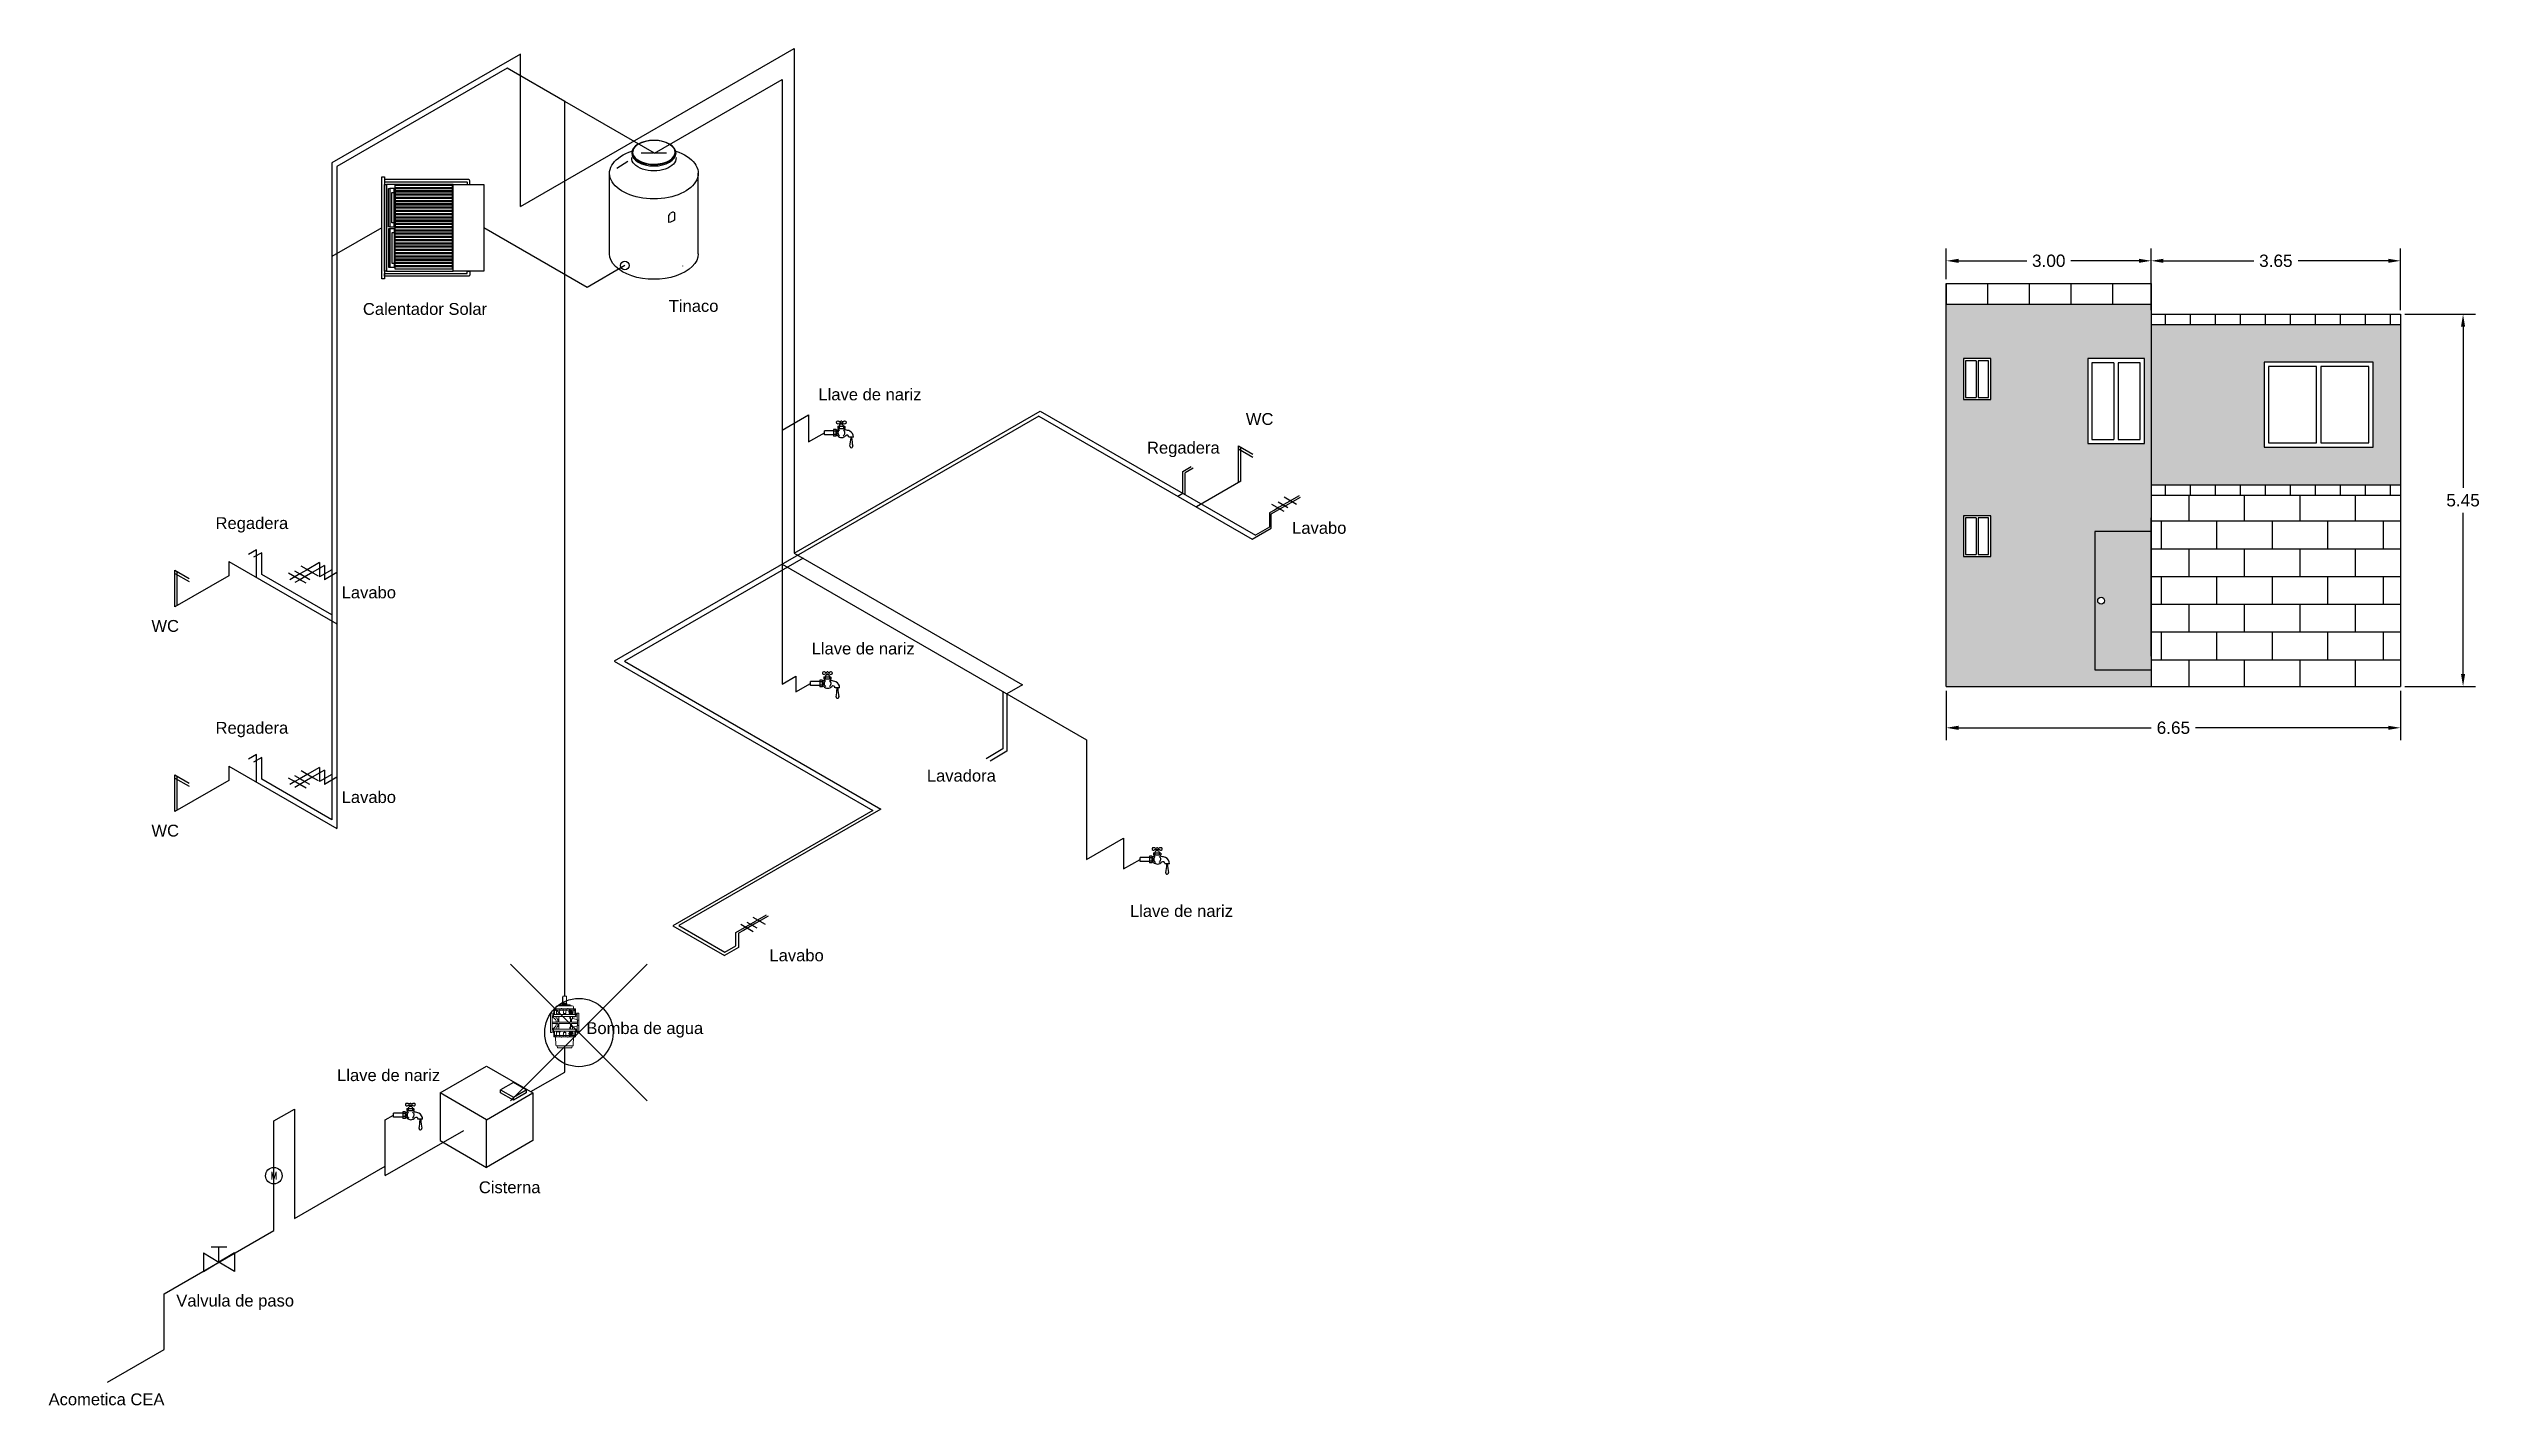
# Model space of a CAD drawing. Header units: metres. Extents: x 25 to 708562, y 11 to 4563236.
# Drawn here: x 88.51 to 124.1, y 11.02 to 30.9 of the extents above; entities that cross this region are included whole.
import ezdxf

# ---------------------------------------------------------------- set-up
doc = ezdxf.new("R2010")
doc.units = ezdxf.units.M
doc.header["$PDMODE"] = 35
doc.linetypes.add('CENTRO2', pattern=[28.575, 19.05, -3.175, 3.175, -3.175])
for name, color, linetype, lineweight in [('Agua Caliente', 10, 'Continuous', 25), ('Hidraulico', 170, 'Continuous', 25), ('MUEBL', 172, 'Continuous', 0)]:
    doc.layers.add(name, color=color, linetype=linetype, lineweight=lineweight)
doc.layers.add('Muros de Carga', color=221, linetype='Continuous')
doc.layers.add('Puntos', color=2, linetype='Continuous')
doc.styles.add('IH', font='ROMANS', dxfattribs={"width": 0.8})
doc.styles.get("Standard").update_dxf_attribs({"font": 'arial.ttf'})
doc.dimstyles.new('Muros', dxfattribs={"dimtxt": 0.18, "dimasz": 0.18, "dimexe": 0.18, "dimexo": 0.0625, "dimgap": 0.09, "dimtad": 0, "dimtih": 1, "dimtoh": 1, "dimzin": 0, "dimdsep": 46, "dimtxsty": 'Standard', "dimcen": 0.09, "dimadec": 0, "dimazin": 0, "dimtfac": 1, "dimtofl": 0, "dimtmove": 0, "dimatfit": 3, "dimfxl": 1, "dimtolj": 1, "dimtzin": 0, "dimarcsym": 0})

msp = doc.modelspace()

# ---------------------------------------------------------------- texts
at = {"layer": 'Hidraulico', "style": 'IH', "width": 0.8}
msp.add_text('M', height=0.113, dxfattribs=at).set_placement((91.762, 14.33))
at = {"layer": 'Hidraulico', "char_height": 0.1734, "attachment_point": 1}
for s, insert in [('{\\C0;Calentador Solar}', (93.111, 27.17)), ('\\pxqc;{\\C0;Tinaco}', (96.652, 27.214)), ('\\pxqc;{\\C0;Llave de nariz}', (99.234, 25.918)), ('\\pxqc;{\\C0;WC}', (104.939, 25.558)), ('\\pxqc;{\\C0;Regadera}', (103.822, 25.138)), ('\\pxqc;{\\C0;Regadera}', (90.185, 24.033)), ('\\pxqc;{\\C0;Lavabo}', (105.812, 23.963)), ('\\pxqc;{\\C0;Lavabo}', (91.897, 23.018)), ('\\pxqc;{\\C0;WC}', (88.916, 22.527)), ('\\pxqc;{\\C0;Llave de nariz}', (99.135, 22.196)), ('\\pxqc;{\\C0;Regadera}', (90.185, 21.035)), ('\\pxqc;{\\C0;Lavadora}', (100.572, 20.334)), ('\\pxqc;{\\C0;Lavabo}', (91.897, 20.02)), ('\\pxqc;{\\C0;WC}', (88.916, 19.529)), ('\\pxqc;{\\C0;Llave de nariz}', (103.795, 18.352)), ('\\pxqc;{\\C0;Lavabo}', (98.16, 17.702)), ('\\pxqc;{\\C0;Bomba de agua}', (95.937, 16.636)), ('\\pxqc;{\\C0;Llave de nariz}', (92.187, 15.947)), ('\\pxqc;{\\C0;Cisterna}', (93.959, 14.305)), ('{\\C0;Valvula de paso}', (90.379, 12.645)), ('{\\C0;Acometica CEA}', (88.509, 11.199))]:
    msp.add_mtext_dynamic_manual_height_columns(s, width=2.60144, gutter_width=2.167, heights=[0], dxfattribs=dict(at, insert=insert))

# ---------------------------------------------------------------- blocks, each defined once
blk = doc.blocks.new('CALENTADOR SOLAR')
for points in [[(257.42, 466.17), (259.068, 466.17), (259.068, 465.588), (257.42, 465.588)], [(257.274, 464.279), (259.214, 464.279), (259.214, 464.23), (257.274, 464.23)], [(259.068, 464.279), (257.42, 464.279), (257.42, 464.321), (259.068, 464.321)], [(257.495, 464.484), (258.225, 464.484), (258.225, 464.463), (257.495, 464.463)], [(258.225, 464.358), (257.495, 464.358), (257.495, 464.379), (258.225, 464.379)], [(258.993, 464.484), (258.263, 464.484), (258.263, 464.463), (258.993, 464.463)], [(258.263, 464.358), (258.993, 464.358), (258.993, 464.379), (258.263, 464.379)]]:
    blk.add_lwpolyline(points, close=True)
for points in [[(257.42, 465.903), (257.347, 465.903, 0.414214), (257.323, 465.879), (257.323, 464.279), (257.371, 464.279), (257.371, 465.842, -0.414214), (257.383, 465.855), (257.383, 465.855), (257.42, 465.855), (257.42, 465.903)], [(259.068, 465.903), (259.141, 465.903, -0.414214), (259.165, 465.879), (259.165, 464.279), (259.117, 464.279), (259.117, 465.842, 0.414214), (259.105, 465.855), (259.105, 465.855), (259.068, 465.855), (259.068, 465.903)]]:
    blk.add_lwpolyline(points, format="xyb")
for points in [[(257.42, 465.588), (257.42, 464.321), (259.068, 464.321), (259.068, 465.588)], [(257.433, 465.569), (257.481, 465.569), (257.481, 464.484), (257.433, 464.484), (257.433, 465.569)], [(257.495, 465.569), (257.543, 465.569), (257.543, 464.484), (257.495, 464.484), (257.495, 465.569)], [(257.495, 465.569), (257.543, 465.569), (257.543, 464.484), (257.495, 464.484), (257.495, 465.569)], [(257.557, 465.569), (257.605, 465.569), (257.605, 464.484), (257.557, 464.484), (257.557, 465.569)], [(257.557, 465.569), (257.605, 465.569), (257.605, 464.484), (257.557, 464.484), (257.557, 465.569)], [(257.619, 465.569), (257.667, 465.569), (257.667, 464.484), (257.619, 464.484), (257.619, 465.569)], [(257.619, 465.569), (257.667, 465.569), (257.667, 464.484), (257.619, 464.484), (257.619, 465.569)], [(257.681, 465.569), (257.729, 465.569), (257.729, 464.484), (257.681, 464.484), (257.681, 465.569)], [(257.681, 465.569), (257.729, 465.569), (257.729, 464.484), (257.681, 464.484), (257.681, 465.569)], [(257.743, 465.569), (257.791, 465.569), (257.791, 464.484), (257.743, 464.484), (257.743, 465.569)], [(257.743, 465.569), (257.791, 465.569), (257.791, 464.484), (257.743, 464.484), (257.743, 465.569)], [(257.805, 465.569), (257.853, 465.569), (257.853, 464.484), (257.805, 464.484), (257.805, 465.569)], [(257.805, 465.569), (257.853, 465.569), (257.853, 464.484), (257.805, 464.484), (257.805, 465.569)], [(257.867, 465.569), (257.915, 465.569), (257.915, 464.484), (257.867, 464.484), (257.867, 465.569)], [(257.867, 465.569), (257.915, 465.569), (257.915, 464.484), (257.867, 464.484), (257.867, 465.569)], [(257.929, 465.569), (257.977, 465.569), (257.977, 464.484), (257.929, 464.484), (257.929, 465.569)], [(257.929, 465.569), (257.977, 465.569), (257.977, 464.484), (257.929, 464.484), (257.929, 465.569)], [(257.991, 465.569), (258.039, 465.569), (258.039, 464.484), (257.991, 464.484), (257.991, 465.569)], [(257.991, 465.569), (258.039, 465.569), (258.039, 464.484), (257.991, 464.484), (257.991, 465.569)], [(258.053, 465.569), (258.101, 465.569), (258.101, 464.484), (258.053, 464.484), (258.053, 465.569)], [(258.053, 465.569), (258.101, 465.569), (258.101, 464.484), (258.053, 464.484), (258.053, 465.569)], [(258.115, 465.569), (258.163, 465.569), (258.163, 464.484), (258.115, 464.484), (258.115, 465.569)], [(258.115, 465.569), (258.163, 465.569), (258.163, 464.484), (258.115, 464.484), (258.115, 465.569)], [(258.177, 465.569), (258.225, 465.569), (258.225, 464.484), (258.177, 464.484), (258.177, 465.569)], [(258.177, 465.569), (258.225, 465.569), (258.225, 464.484), (258.177, 464.484), (258.177, 465.569)], [(258.238, 465.569), (258.287, 465.569), (258.287, 464.484), (258.238, 464.484), (258.238, 465.569)], [(258.238, 465.569), (258.287, 465.569), (258.287, 464.484), (258.238, 464.484), (258.238, 465.569)], [(258.3, 465.569), (258.349, 465.569), (258.349, 464.484), (258.3, 464.484), (258.3, 465.569)], [(258.3, 465.569), (258.349, 465.569), (258.349, 464.484), (258.3, 464.484), (258.3, 465.569)], [(258.362, 465.569), (258.411, 465.569), (258.411, 464.484), (258.362, 464.484), (258.362, 465.569)], [(258.362, 465.569), (258.411, 465.569), (258.411, 464.484), (258.362, 464.484), (258.362, 465.569)], [(258.424, 465.569), (258.473, 465.569), (258.473, 464.484), (258.424, 464.484), (258.424, 465.569)], [(258.424, 465.569), (258.473, 465.569), (258.473, 464.484), (258.424, 464.484), (258.424, 465.569)], [(258.486, 465.569), (258.535, 465.569), (258.535, 464.484), (258.486, 464.484), (258.486, 465.569)], [(258.486, 465.569), (258.535, 465.569), (258.535, 464.484), (258.486, 464.484), (258.486, 465.569)], [(258.548, 465.569), (258.597, 465.569), (258.597, 464.484), (258.548, 464.484), (258.548, 465.569)], [(258.548, 465.569), (258.597, 465.569), (258.597, 464.484), (258.548, 464.484), (258.548, 465.569)], [(258.61, 465.569), (258.659, 465.569), (258.659, 464.484), (258.61, 464.484), (258.61, 465.569)], [(258.61, 465.569), (258.659, 465.569), (258.659, 464.484), (258.61, 464.484), (258.61, 465.569)], [(258.672, 465.569), (258.721, 465.569), (258.721, 464.484), (258.672, 464.484), (258.672, 465.569)], [(258.672, 465.569), (258.721, 465.569), (258.721, 464.484), (258.672, 464.484), (258.672, 465.569)], [(258.734, 465.569), (258.783, 465.569), (258.783, 464.484), (258.734, 464.484), (258.734, 465.569)], [(258.734, 465.569), (258.783, 465.569), (258.783, 464.484), (258.734, 464.484), (258.734, 465.569)], [(258.796, 465.569), (258.845, 465.569), (258.845, 464.484), (258.796, 464.484), (258.796, 465.569)], [(258.796, 465.569), (258.845, 465.569), (258.845, 464.484), (258.796, 464.484), (258.796, 465.569)], [(258.858, 465.569), (258.907, 465.569), (258.907, 464.484), (258.858, 464.484), (258.858, 465.569)], [(258.858, 465.569), (258.907, 465.569), (258.907, 464.484), (258.858, 464.484), (258.858, 465.569)], [(258.92, 465.569), (258.969, 465.569), (258.969, 464.484), (258.92, 464.484), (258.92, 465.569)], [(258.92, 465.569), (258.969, 465.569), (258.969, 464.484), (258.92, 464.484), (258.92, 465.569)], [(258.982, 465.569), (259.031, 465.569), (259.031, 464.484), (258.982, 464.484), (258.982, 465.569)], [(257.495, 464.463), (257.495, 464.379), (258.225, 464.379), (258.225, 464.463)], [(258.15, 464.463), (258.15, 464.417), (257.57, 464.417), (257.57, 464.463), (257.57, 464.463)], [(258.263, 464.463), (258.263, 464.379), (258.993, 464.379), (258.993, 464.463)], [(258.338, 464.463), (258.338, 464.417), (258.918, 464.417), (258.918, 464.463), (258.918, 464.463)]]:
    blk.add_lwpolyline(points)
blk = doc.blocks.new('*U10', base_point=(217, 247))
h = blk.add_hatch(color=256)
h.paths.add_polyline_path([(416, 326), (404, 326, 0.414214), (416, 313)])
h.paths.add_polyline_path([(428, 326), (416, 326), (416, 313, 0.414214)])
h.paths.add_polyline_path([(218, 326), (206, 326), (206, 313, 0.414214)])
h.paths.add_polyline_path([(206, 326), (193, 326, 0.414214), (206, 313)])
for points in [[(485, 439), (484, 439), (484, 331), (485, 331)], [(569, 403), (568, 403), (568, 367), (569, 367)]]:
    blk.add_hatch(color=256).paths.add_polyline_path(points)
at = {"layer": 'Puntos'}
h = blk.add_hatch(color=256, dxfattribs=at)
edge = h.paths.add_edge_path(flags=0)
edge.add_arc((217, 247), 2, 0, 360)
for p, q in [((97, 469), (171, 472)), ((171, 473), (174, 473)), ((171, 470), (174, 470)), ((174, 431), (174, 485)), ((174, 479), (222, 482)), ((179, 490), (244, 494)), ((187, 490), (187, 280)), ((192, 481), (192, 480)), ((194, 484), (222, 485)), ((217, 523), (405, 523)), ((217, 510), (217, 523)), ((222, 505), (400, 505)), ((224, 490), (224, 485)), ((229, 493), (229, 277)), ((253, 499), (244, 494)), ((249, 489), (249, 465)), ((249, 489), (249, 489)), ((249, 477), (250, 476)), ((254, 476), (256, 477)), ((256, 505), (256, 503)), ((306, 500), (306, 455)), ((316, 500), (316, 455)), ((367, 476), (365, 477)), ((366, 505), (366, 503)), ((368, 499), (378, 494)), ((372, 489), (372, 465)), ((372, 489), (372, 489)), ((372, 476), (372, 477)), ((443, 490), (378, 494)), ((392, 493), (392, 277)), ((397, 490), (397, 485)), ((427, 484), (400, 485)), ((448, 479), (400, 482)), ((405, 510), (405, 523)), ((430, 481), (430, 480)), ((435, 490), (435, 280)), ((448, 431), (448, 485)), ((450, 470), (448, 470)), ((69, 455), (87, 459)), ((69, 455), (69, 315)), ((69, 315), (87, 311)), ((87, 459), (87, 311)), ((97, 301), (171, 298)), ((171, 416), (174, 416)), ((171, 413), (174, 413)), ((171, 357), (174, 357)), ((171, 354), (174, 354)), ((171, 299), (174, 299)), ((171, 296), (174, 296)), ((219, 464), (174, 467)), ((219, 434), (174, 431)), ((174, 431), (174, 398)), ((174, 398), (219, 395)), ((174, 372), (174, 398)), ((219, 375), (174, 372)), ((174, 372), (174, 338)), ((174, 285), (174, 338)), ((193, 337), (174, 338)), ((219, 305), (174, 302)), ((174, 290), (222, 288)), ((206, 326), (179, 326)), ((179, 280), (238, 277)), ((192, 289), (192, 289)), ((193, 338), (219, 338)), ((193, 338), (193, 326)), ((194, 286), (222, 285)), ((206, 326), (206, 351)), ((206, 326), (206, 298)), ((206, 326), (233, 326)), ((206, 326), (206, 326)), ((206, 313), (224, 313)), ((217, 260), (217, 247)), ((217, 247), (405, 247)), ((219, 395), (219, 375)), ((253, 287), (222, 265)), ((280, 265), (222, 265)), ((224, 459), (224, 424)), ((224, 330), (224, 345)), ((224, 330), (224, 310)), ((224, 280), (224, 285)), ((249, 465), (249, 310)), ((249, 310), (249, 285)), ((249, 310), (270, 310)), ((249, 298), (253, 298)), ((254, 310), (251, 265)), ((270, 460), (254, 460)), ((301, 440), (254, 440)), ((301, 330), (254, 330)), ((270, 330), (254, 330)), ((256, 335), (268, 335)), ((256, 335), (256, 330)), ((259, 335), (259, 330)), ((265, 335), (265, 330)), ((268, 335), (268, 330)), ((270, 310), (280, 265)), ((275, 455), (275, 445)), ((301, 450), (275, 450)), ((275, 325), (275, 315)), ((301, 320), (275, 320)), ((285, 260), (337, 260)), ((285, 260), (285, 247)), ((306, 435), (306, 335)), ((306, 315), (306, 265)), ((316, 435), (316, 335)), ((316, 315), (316, 265)), ((347, 450), (321, 450)), ((367, 440), (321, 440)), ((367, 330), (321, 330)), ((347, 320), (321, 320)), ((337, 260), (337, 247)), ((352, 310), (342, 265)), ((342, 265), (400, 265)), ((347, 455), (347, 445)), ((347, 325), (347, 315)), ((352, 460), (367, 460)), ((352, 330), (367, 330)), ((352, 310), (372, 310)), ((353, 335), (365, 335)), ((353, 335), (353, 330)), ((356, 335), (356, 330)), ((362, 335), (362, 330)), ((365, 335), (365, 330)), ((367, 310), (371, 265)), ((368, 298), (372, 298)), ((400, 265), (369, 287)), ((372, 465), (372, 310)), ((372, 310), (372, 285)), ((443, 280), (384, 277)), ((416, 326), (390, 326)), ((397, 459), (397, 424)), ((397, 330), (397, 345)), ((397, 330), (397, 310)), ((416, 313), (397, 313)), ((397, 280), (397, 285)), ((448, 290), (400, 288)), ((427, 286), (400, 285)), ((402, 464), (448, 467)), ((402, 434), (448, 431)), ((448, 398), (402, 395)), ((402, 395), (402, 375)), ((402, 375), (448, 372)), ((428, 338), (402, 338)), ((402, 305), (448, 302)), ((405, 260), (405, 247)), ((416, 326), (416, 351)), ((416, 326), (443, 326)), ((416, 326), (416, 298)), ((428, 337), (448, 338)), ((428, 338), (428, 326)), ((430, 289), (430, 289)), ((450, 467), (448, 467)), ((448, 431), (448, 398)), ((450, 416), (448, 416)), ((450, 413), (448, 413)), ((448, 372), (448, 398)), ((448, 372), (448, 338)), ((450, 357), (448, 357)), ((450, 354), (448, 354)), ((448, 285), (448, 338)), ((450, 302), (448, 302)), ((450, 299), (448, 299)), ((450, 469), (465, 469)), ((450, 301), (465, 301)), ((475, 311), (475, 459)), ((485, 439), (480, 439)), ((485, 331), (480, 331)), ((484, 331), (484, 439)), ((485, 331), (485, 439)), ((499, 406), (485, 406)), ((499, 364), (485, 364)), ((495, 406), (495, 364)), ((500, 405), (561, 405)), ((500, 365), (500, 405)), ((500, 405), (500, 405)), ((500, 403), (569, 403)), ((500, 367), (569, 367)), ((500, 365), (500, 364)), ((561, 405), (561, 403)), ((568, 403), (568, 367)), ((569, 403), (569, 367))]:
    blk.add_line(p, q)
for points in [[(174, 469), (171, 469), (171, 475), (174, 475)], [(448, 466), (450, 466), (450, 472), (448, 472)], [(174, 412), (171, 412), (171, 418), (174, 418)], [(174, 352), (171, 352), (171, 358), (174, 358)], [(174, 295), (171, 295), (171, 301), (174, 301)], [(448, 412), (450, 412), (450, 418), (448, 418)], [(448, 352), (450, 352), (450, 358), (448, 358)], [(448, 298), (450, 298), (450, 304), (448, 304)]]:
    blk.add_lwpolyline(points, close=True)
for centre, radius in [((206, 326), 12.2), ((224, 385), 4.03), ((397, 385), 4.03), ((416, 326), 12.2)]:
    blk.add_circle(centre, radius)
for centre, radius, start, end in [((179, 485), 5, 93.2892, 180), ((194, 481), 2.5, 93.2892, 180), ((222, 510), 5, 180, 270), ((222, 488), 2.5, 273.2892, 0), ((222, 485), 2.5, 273.2892, 0), ((227, 490), 2.5, 93.2892, 180), ((244, 489), 5, 0, 93.2892), ((252, 478), 3, 215.888, 314.9699), ((251, 503), 5, 298.7435, 0), ((309, 529), 63.8, 212.7355, 266.7842), ((301, 500), 5, 360, 90), ((321, 500), 5, 90, 180), ((309, 529), 63.8, 275.7817, 328.4966), ((371, 503), 5, 180, 241.2565), ((369, 478), 3, 225.0301, 324.112), ((377, 489), 5, 86.7108, 180), ((395, 490), 2.5, 360, 86.7108), ((400, 488), 2.5, 180, 266.7108), ((400, 485), 2.5, 180, 266.7108), ((400, 510), 5, 270, 0), ((427, 481), 2.5, 0, 86.7108), ((443, 485), 5, 0, 86.7108), ((97, 459), 10, 90, 180), ((97, 311), 10, 180, 270), ((179, 285), 5, 180, 266.7108), ((194, 289), 2.5, 180, 266.7108), ((222, 260), 5, 90, 180), ((219, 459), 5, 0, 90), ((219, 439), 5, 270, 0), ((219, 333), 5, 0, 90), ((219, 310), 5, 270, 360), ((222, 285), 2.5, 360, 86.7108), ((222, 282), 2.5, 0, 86.7108), ((227, 280), 2.5, 180, 266.7108), ((254, 465), 5, 180, 270), ((254, 435), 5, 90, 180), ((254, 335), 5, 180, 270), ((270, 455), 5, 0, 90), ((270, 445), 5, 270, 0), ((270, 325), 5, 0, 90), ((270, 315), 5, 270, 0), ((280, 260), 5, 0, 90), ((301, 455), 5, 270, 360), ((301, 435), 5, 0, 90), ((301, 335), 5, 270, 0), ((301, 315), 5, 0, 90), ((301, 265), 5, 270, 0), ((321, 455), 5, 180, 270), ((321, 435), 5, 90, 180), ((321, 335), 5, 180, 270), ((321, 315), 5, 90, 180), ((321, 265), 5, 180, 270), ((342, 260), 5, 90, 180), ((352, 455), 5, 90, 180), ((352, 445), 5, 180, 270), ((352, 325), 5, 90, 180), ((352, 315), 5, 180, 270), ((367, 465), 5, 270, 0), ((367, 435), 5, 0, 90), ((367, 335), 5, 270, 0), ((395, 280), 2.5, 273.2892, 0), ((402, 459), 5, 90, 180), ((402, 439), 5, 180, 270), ((402, 333), 5, 90, 180), ((402, 310), 5, 180, 270), ((400, 285), 2.5, 93.2892, 180), ((400, 282), 2.5, 93.2892, 180), ((400, 260), 5, 0, 90), ((427, 289), 2.5, 273.2892, 0), ((443, 285), 5, 273.2892, 0), ((465, 459), 10, 0, 90), ((465, 311), 10, 270, 0), ((480, 444), 5, 180, 270), ((480, 326), 5, 90, 180), ((499, 405), 0.5, 0, 90), ((499, 364), 0.5, 270, 0)]:
    blk.add_arc(centre, radius, start, end)
blk.add_point((217, 247), dxfattribs=at)
blk = doc.blocks.new('Bomba Hidraulica')
at = {"layer": 'MUEBL', "color": 5, "xscale": 0.001562500000005684, "yscale": 0.001562500000005684, "zscale": 0.001562500000005684}
blk.add_blockref('*U10', (45.752, 58.15), dxfattribs=at)
blk = doc.blocks.new('*D44')
at = {"color": 0, "lineweight": -2, "transparency": 16777216}
for p, q in [((123.006, 27.005), (124.039, 27.005)), ((123.859, 26.825), (123.859, 24.461)), ((123.859, 21.735), (123.859, 24.098)), ((123.006, 21.555), (124.039, 21.555))]:
    blk.add_line(p, q, dxfattribs=at)
at = {"color": 0, "transparency": 16777216}
for points in [[(123.829, 26.825), (123.889, 26.825), (123.859, 27.005)], [(123.829, 21.735), (123.889, 21.735), (123.859, 21.555)]]:
    blk.add_solid(points, dxfattribs=at)
at = {"layer": 'Defpoints', "color": 0, "transparency": 16777216}
for p in [(122.943, 27.005), (122.943, 21.555), (123.859, 21.555)]:
    blk.add_point(p, dxfattribs=at)
at = {"color": 0, "transparency": 16777216, "insert": (123.859, 24.28), "char_height": 0.18, "attachment_point": 5}
blk.add_mtext('\\A1;5.45', dxfattribs=at)
blk = doc.blocks.new('*D45')
at = {"color": 0, "lineweight": -2, "transparency": 16777216}
for p, q in [((116.293, 21.492), (116.293, 20.768)), ((122.943, 21.492), (122.943, 20.768)), ((116.473, 20.948), (119.293, 20.948)), ((122.763, 20.948), (119.943, 20.948))]:
    blk.add_line(p, q, dxfattribs=at)
at = {"color": 0, "transparency": 16777216}
for points in [[(116.473, 20.978), (116.473, 20.918), (116.293, 20.948)], [(122.763, 20.978), (122.763, 20.918), (122.943, 20.948)]]:
    blk.add_solid(points, dxfattribs=at)
at = {"layer": 'Defpoints', "color": 0, "transparency": 16777216}
for p in [(116.293, 21.555), (122.943, 21.555), (122.943, 20.948)]:
    blk.add_point(p, dxfattribs=at)
at = {"color": 0, "transparency": 16777216, "insert": (119.618, 20.948), "char_height": 0.18, "attachment_point": 5}
blk.add_mtext('\\A1;6.65', dxfattribs=at)
blk = doc.blocks.new('*D46')
at = {"color": 0, "lineweight": -2, "transparency": 16777216}
for p, q in [((116.293, 27.517), (116.293, 27.968)), ((116.473, 27.788), (117.47, 27.788)), ((119.113, 27.788), (118.117, 27.788)), ((119.293, 27.517), (119.293, 27.968))]:
    blk.add_line(p, q, dxfattribs=at)
at = {"color": 0, "transparency": 16777216}
for points in [[(116.473, 27.818), (116.473, 27.758), (116.293, 27.788)], [(119.113, 27.818), (119.113, 27.758), (119.293, 27.788)]]:
    blk.add_solid(points, dxfattribs=at)
at = {"layer": 'Defpoints', "color": 0, "transparency": 16777216}
for p in [(119.293, 27.788), (116.293, 27.455), (119.293, 27.455)]:
    blk.add_point(p, dxfattribs=at)
at = {"color": 0, "transparency": 16777216, "insert": (117.793, 27.788), "char_height": 0.18, "attachment_point": 5}
blk.add_mtext('\\A1;3.00', dxfattribs=at)
blk = doc.blocks.new('*D47')
at = {"color": 0, "lineweight": -2, "transparency": 16777216}
for p, q in [((119.293, 27.067), (119.293, 27.968)), ((119.473, 27.788), (120.794, 27.788)), ((122.763, 27.788), (121.443, 27.788)), ((122.943, 27.067), (122.943, 27.968))]:
    blk.add_line(p, q, dxfattribs=at)
at = {"color": 0, "transparency": 16777216}
for points in [[(119.473, 27.818), (119.473, 27.758), (119.293, 27.788)], [(122.763, 27.818), (122.763, 27.758), (122.943, 27.788)]]:
    blk.add_solid(points, dxfattribs=at)
at = {"layer": 'Defpoints', "color": 0, "transparency": 16777216}
for p in [(122.943, 27.788), (119.293, 27.005), (122.943, 27.005)]:
    blk.add_point(p, dxfattribs=at)
at = {"color": 0, "transparency": 16777216, "insert": (121.118, 27.788), "char_height": 0.18, "attachment_point": 5}
blk.add_mtext('\\A1;3.65', dxfattribs=at)

# ---------------------------------------------------------------- dimensions: what is measured, and where the dimension line sits
at = {"color": 85, "true_color": 0x58ba48}
for base, p1, p2, picture, middle in [((119.293, 27.788), (116.293, 27.455), (119.293, 27.455), '*D46', (117.793, 27.788)), ((122.943, 27.788), (119.293, 27.005), (122.943, 27.005), '*D47', (121.118, 27.788))]:
    dim = msp.add_linear_dim(base=base, p1=p1, p2=p2, dimstyle='Muros', dxfattribs=at)
    dim.commit()
    dim.dimension.update_dxf_attribs({"geometry": picture, "text_midpoint": middle})
dim = msp.add_aligned_dim(p1=(122.943, 27.005), p2=(122.943, 21.555), distance=0.916, dimstyle='Muros', dxfattribs=at)
dim.commit()
dim.dimension.update_dxf_attribs({"geometry": '*D44', "text_midpoint": (123.859, 24.28)})
dim = msp.add_linear_dim(base=(122.943, 20.948), p1=(116.293, 21.555), p2=(122.943, 21.555), dimstyle='Muros', dxfattribs=at)
dim.commit()
dim.dimension.update_dxf_attribs({"geometry": '*D45', "text_midpoint": (119.618, 20.948), "dimtype": 160})

# ---------------------------------------------------------------- hatches: boundary and pattern name
at = {"true_color": 0x000000}
h = msp.add_hatch(dxfattribs=at)
h.set_pattern_fill('AR-B816', color=18, scale=0.0015)
h.set_pattern_definition([(0, (116.29337, 27.15492), (0, 0.3048), []), (90, (116.29337, 27.15492), (-0.3048, 0.3048), [0.3048, -0.3048])])
h.paths.add_polyline_path([(119.293, 27.455), (116.293, 27.455), (116.293, 27.155), (119.293, 27.155)])
h = msp.add_hatch(dxfattribs=at)
h.set_pattern_fill('AR-B816', color=18, scale=0.0009)
h.set_pattern_definition([(0, (41.41251, 2.5), (0, 0.18288), []), (90, (41.41251, 2.5), (-0.18288, 0.18288), [0.18288, -0.18288])])
h.paths.add_polyline_path([(122.943, 27.005), (119.293, 27.005), (119.293, 26.855), (122.943, 26.855)])
h = msp.add_hatch(dxfattribs=at)
h.set_pattern_fill('AR-B816', color=18, scale=0.0009)
h.set_pattern_definition([(0, (41.41251, 1e-06), (0, 0.18288), []), (90, (41.41251, 1e-06), (-0.18288, 0.18288), [0.18288, -0.18288])])
h.paths.add_polyline_path([(122.943, 24.505), (119.293, 24.505), (119.293, 24.355), (122.943, 24.355)])
at = {"true_color": 0xcd6928}
h = msp.add_hatch(dxfattribs=at)
h.set_pattern_fill('AR-B816', color=32, scale=0.002)
h.set_pattern_definition([(0, (41.4125, 1e-06), (0, 0.4064), []), (90, (41.4125, 1e-06), (-0.4064, 0.4064), [0.4064, -0.4064])])
h.paths.add_polyline_path([(119.293, 24.355), (119.293, 21.555), (122.943, 21.555), (122.943, 24.355)])
at = {"layer": 'Muros de Carga', "true_color": 0x000000}
h = msp.add_hatch(dxfattribs=at)
h.set_pattern_fill('AR-CONC', color=18, scale=0.001)
h.paths.add_polyline_path([(119.293, 27.155), (116.293, 27.155), (116.293, 21.555), (119.293, 21.555), (119.293, 21.795), (118.468, 21.795), (118.468, 23.825), (119.293, 23.825), (119.293, 24.025)])
h.paths.add_polyline_path([(118.363, 25.11), (118.363, 26.355), (119.193, 26.355), (119.193, 25.11)], flags=16)
h.paths.add_polyline_path([(118.426, 25.172), (118.426, 26.293), (118.747, 26.293), (118.747, 25.172)], flags=0)
h.paths.add_polyline_path([(116.943, 25.755), (116.543, 25.755), (116.543, 26.355), (116.943, 26.355)], flags=16)
h.paths.add_polyline_path([(116.943, 24.055), (116.943, 23.455), (116.543, 23.455), (116.543, 24.055)], flags=16)
h.paths.add_polyline_path([(116.913, 25.785), (116.758, 25.785), (116.758, 26.325), (116.913, 26.325)], flags=0)
h.paths.add_polyline_path([(116.913, 24.025), (116.913, 23.485), (116.758, 23.485), (116.758, 24.025)], flags=0)
h.paths.add_polyline_path([(116.728, 25.785), (116.573, 25.785), (116.573, 26.325), (116.728, 26.325)], flags=0)
h.paths.add_polyline_path([(116.728, 24.025), (116.728, 23.485), (116.573, 23.485), (116.573, 24.025)], flags=0)
h.paths.add_polyline_path([(118.809, 25.172), (118.809, 26.293), (119.131, 26.293), (119.131, 25.172)], flags=0)
h.paths.add_polyline_path([(122.943, 26.855), (119.293, 26.855), (119.293, 24.505), (122.943, 24.505)])
h.paths.add_polyline_path([(120.946, 26.302), (121.776, 26.302), (122.543, 26.302), (122.543, 25.057), (121.776, 25.057), (120.946, 25.057)], flags=16)
h.paths.add_polyline_path([(121.008, 26.24), (121.713, 26.24), (121.713, 25.12), (121.008, 25.12)], flags=0)
h.paths.add_polyline_path([(121.776, 26.24), (122.481, 26.24), (122.481, 25.12), (121.776, 25.12)], flags=0)
at = {"layer": 'Muros de Carga', "true_color": 0x4f342b}
h = msp.add_hatch(color=29, dxfattribs=at)
h.dxf.hatch_style = 1
h.paths.add_polyline_path([(119.293, 23.825), (118.468, 23.825), (118.468, 21.795), (119.293, 21.795)])
h.paths.add_polyline_path([(118.61, 22.81, -1), (118.51, 22.81, -1)], flags=16)

# ---------------------------------------------------------------- linework, layer by layer
for p, q in [((116.293, 27.455), (119.293, 27.455)), ((116.293, 27.155), (116.293, 27.455)), ((116.293, 27.155), (119.293, 27.155)), ((116.293, 21.555), (116.293, 27.155)), ((119.293, 27.005), (122.943, 27.005)), ((119.293, 26.855), (122.943, 26.855)), ((122.943, 27.005), (122.943, 21.555)), ((116.943, 26.355), (116.543, 26.355)), ((116.543, 26.355), (116.543, 25.755)), ((116.943, 25.755), (116.943, 26.355)), ((119.193, 26.355), (118.363, 26.355)), ((118.363, 26.355), (118.363, 25.11)), ((119.193, 25.11), (119.193, 26.355)), ((116.728, 26.325), (116.573, 26.325)), ((116.573, 26.325), (116.573, 25.785)), ((116.728, 26.325), (116.728, 25.785)), ((116.913, 26.325), (116.758, 26.325)), ((116.758, 26.325), (116.758, 25.785)), ((116.913, 25.785), (116.913, 26.325)), ((118.747, 26.293), (118.426, 26.293)), ((118.426, 26.293), (118.426, 25.172)), ((118.747, 26.293), (118.747, 25.172)), ((119.131, 26.293), (118.809, 26.293)), ((118.809, 26.293), (118.809, 25.172)), ((119.131, 25.172), (119.131, 26.293)), ((121.776, 26.302), (120.946, 26.302)), ((120.946, 26.302), (120.946, 25.057)), ((121.713, 26.24), (121.008, 26.24)), ((121.008, 26.24), (121.008, 25.12)), ((121.713, 25.12), (121.713, 26.24)), ((122.543, 26.302), (121.776, 26.302)), ((122.481, 26.24), (121.776, 26.24)), ((121.776, 26.24), (121.776, 25.12)), ((122.481, 25.12), (122.481, 26.24)), ((122.543, 25.057), (122.543, 26.302)), ((116.543, 25.755), (116.943, 25.755)), ((116.573, 25.785), (116.728, 25.785)), ((116.758, 25.785), (116.913, 25.785)), ((118.363, 25.11), (119.193, 25.11)), ((118.426, 25.172), (118.747, 25.172)), ((118.809, 25.172), (119.131, 25.172)), ((120.946, 25.057), (121.776, 25.057)), ((121.008, 25.12), (121.713, 25.12)), ((121.776, 25.12), (122.481, 25.12)), ((121.776, 25.057), (122.543, 25.057)), ((119.293, 24.505), (122.943, 24.505)), ((119.293, 24.355), (122.943, 24.355)), ((116.543, 24.055), (116.543, 23.455)), ((116.943, 24.055), (116.543, 24.055)), ((116.728, 24.025), (116.573, 24.025)), ((116.573, 24.025), (116.573, 23.485)), ((116.728, 24.025), (116.728, 23.485)), ((116.913, 24.025), (116.758, 24.025)), ((116.758, 24.025), (116.758, 23.485)), ((116.913, 23.485), (116.913, 24.025)), ((116.943, 23.455), (116.943, 24.055)), ((119.293, 21.995), (119.293, 24.025)), ((118.468, 23.825), (118.468, 21.795)), ((119.293, 23.825), (118.468, 23.825)), ((116.543, 23.455), (116.943, 23.455)), ((116.573, 23.485), (116.728, 23.485)), ((116.758, 23.485), (116.913, 23.485)), ((118.468, 21.795), (119.293, 21.795)), ((116.293, 21.555), (122.943, 21.555))]:
    msp.add_line(p, q)
at = {"color": 18, "true_color": 0x000000}
msp.add_line((119.293, 27.455), (119.293, 21.555), dxfattribs=at)
msp.add_circle((118.56, 22.81), 0.05)
at = {"layer": 'Agua Caliente'}
for p, q in [((95.418, 30.815), (92.658, 29.222)), ((95.418, 28.583), (99.426, 30.896)), ((95.418, 28.583), (95.418, 30.815)), ((99.426, 30.896), (99.426, 23.507)), ((92.658, 29.222), (92.658, 27.85)), ((93.389, 28.272), (92.658, 27.85)), ((92.658, 27.85), (92.658, 23.263)), ((99.426, 23.507), (103.029, 25.588)), ((103.029, 25.588), (106.179, 23.769)), ((105.268, 24.749), (105.15, 24.681)), ((105.15, 24.363), (105.15, 24.681)), ((106.383, 23.886), (106.179, 23.769)), ((106.383, 24.095), (106.383, 23.886)), ((91.629, 23.513), (91.511, 23.445)), ((91.629, 23.195), (91.629, 23.513)), ((99.426, 23.507), (102.769, 21.577)), ((92.658, 22.601), (91.629, 23.195)), ((92.658, 23.263), (92.477, 23.159)), ((92.658, 23.263), (92.658, 22.601)), ((99.556, 23.432), (96.943, 21.923)), ((92.658, 22.601), (92.658, 19.602)), ((96.943, 21.923), (100.692, 19.758)), ((102.769, 21.577), (102.541, 21.445)), ((102.541, 21.445), (102.541, 20.604)), ((91.629, 20.514), (91.511, 20.446)), ((91.629, 20.197), (91.629, 20.514)), ((92.658, 20.309), (92.658, 20.309)), ((102.541, 20.604), (102.294, 20.461)), ((92.658, 19.602), (91.629, 20.197)), ((92.658, 20.264), (92.477, 20.16)), ((100.692, 19.758), (97.736, 18.051)), ((98.571, 17.952), (99.018, 18.21)), ((97.736, 18.051), (98.41, 17.662)), ((98.571, 17.755), (98.571, 17.952)), ((98.41, 17.662), (98.571, 17.755))]:
    msp.add_line(p, q, dxfattribs=at)
at = {"layer": 'Agua Caliente', "ltscale": 0.3}
for p, q in [((106.6, 24.116), (106.419, 24.221)), ((106.655, 24.169), (106.51, 24.252)), ((106.636, 24.242), (106.528, 24.179)), ((106.781, 24.221), (106.6, 24.326)), ((106.818, 24.347), (106.636, 24.242)), ((106.455, 24.137), (106.383, 24.095)), ((106.528, 24.179), (106.455, 24.137)), ((92.205, 23.106), (92.024, 23.211)), ((92.115, 23.159), (92.042, 23.117)), ((92.26, 23.159), (92.115, 23.242)), ((92.187, 23.201), (92.115, 23.159)), ((92.296, 23.263), (92.187, 23.201)), ((92.387, 23.211), (92.205, 23.316)), ((92.477, 23.368), (92.296, 23.263)), ((92.477, 23.368), (92.477, 23.159)), ((92.387, 20.212), (92.205, 20.317)), ((92.477, 20.369), (92.296, 20.265)), ((92.477, 20.369), (92.477, 20.16)), ((92.205, 20.108), (92.024, 20.212)), ((92.115, 20.16), (92.042, 20.118)), ((92.26, 20.16), (92.115, 20.244)), ((92.187, 20.202), (92.115, 20.16)), ((92.296, 20.265), (92.187, 20.202))]:
    msp.add_line(p, q, dxfattribs=at)
at = {"layer": 'Hidraulico'}
for p, q in [((95.222, 30.609), (92.73, 29.171)), ((96.065, 30.123), (95.222, 30.609)), ((97.378, 29.365), (99.25, 30.445)), ((99.25, 30.445), (99.25, 25.31)), ((96.065, 17.017), (96.065, 30.123)), ((97.378, 29.365), (96.065, 30.123)), ((92.73, 29.171), (92.73, 19.474)), ((96.392, 27.399), (94.88, 28.272)), ((96.945, 27.719), (96.392, 27.399)), ((103.008, 25.515), (96.789, 21.924)), ((99.25, 25.31), (99.636, 25.533)), ((99.25, 25.31), (99.25, 23.345)), ((99.636, 25.533), (99.636, 25.135)), ((99.867, 25.238), (99.867, 25.297)), ((100.003, 25.297), (99.867, 25.297)), ((100.036, 25.317), (100.003, 25.317)), ((100.003, 25.317), (100.003, 25.219)), ((100.036, 25.293), (100.003, 25.293)), ((100.036, 25.317), (100.036, 25.219)), ((100.048, 25.306), (100.036, 25.317)), ((100.048, 25.306), (100.048, 25.228)), ((100.06, 25.306), (100.048, 25.306)), ((100.074, 25.321), (100.06, 25.306)), ((100.167, 25.361), (100.062, 25.361)), ((100.062, 25.361), (100.062, 25.334)), ((100.062, 25.334), (100.167, 25.334)), ((100.082, 25.361), (100.082, 25.334)), ((100.135, 25.394), (100.096, 25.394)), ((100.127, 25.408), (100.104, 25.408)), ((100.104, 25.408), (100.104, 25.394)), ((100.121, 25.439), (100.109, 25.439)), ((100.127, 25.408), (100.127, 25.394)), ((100.147, 25.361), (100.147, 25.334)), ((100.167, 25.361), (100.167, 25.334)), ((103.008, 25.515), (106.132, 23.711)), ((99.636, 25.135), (99.867, 25.268)), ((100.003, 25.238), (99.867, 25.238)), ((100.036, 25.245), (100.003, 25.245)), ((100.036, 25.219), (100.003, 25.219)), ((100.048, 25.228), (100.036, 25.219)), ((100.294, 25.206), (100.226, 25.206)), ((105.932, 24.54), (105.932, 25.077)), ((105.932, 25.077), (106.139, 24.958)), ((105.932, 25.032), (106.139, 24.913)), ((105.965, 24.559), (105.965, 25.058)), ((105.115, 24.702), (105.237, 24.773)), ((105.115, 24.383), (105.115, 24.702)), ((105.965, 24.559), (105.314, 24.183)), ((105.041, 24.341), (105.115, 24.383)), ((106.409, 24.081), (106.837, 24.328)), ((106.132, 23.711), (106.409, 23.871)), ((106.409, 23.871), (106.409, 24.081)), ((91.554, 23.556), (91.436, 23.488)), ((91.554, 23.152), (91.554, 23.556)), ((91.149, 23.385), (92.73, 22.473)), ((91.149, 23.385), (91.149, 23.175)), ((92.73, 23.221), (92.55, 23.117)), ((99.25, 23.345), (103.704, 20.773)), ((99.25, 23.345), (99.25, 21.589)), ((96.789, 21.924), (100.575, 19.738)), ((99.931, 21.722), (99.892, 21.722)), ((99.923, 21.736), (99.9, 21.736)), ((99.9, 21.736), (99.9, 21.722)), ((99.918, 21.767), (99.906, 21.767)), ((99.923, 21.736), (99.923, 21.722)), ((99.25, 21.589), (99.451, 21.705)), ((99.451, 21.705), (99.451, 21.474)), ((99.451, 21.474), (99.663, 21.596)), ((99.663, 21.566), (99.663, 21.626)), ((99.8, 21.626), (99.663, 21.626)), ((99.8, 21.566), (99.663, 21.566)), ((99.833, 21.645), (99.8, 21.645)), ((99.8, 21.645), (99.8, 21.547)), ((99.833, 21.621), (99.8, 21.621)), ((99.833, 21.573), (99.8, 21.573)), ((99.833, 21.547), (99.8, 21.547)), ((99.833, 21.645), (99.833, 21.547)), ((99.844, 21.634), (99.833, 21.645)), ((99.844, 21.556), (99.833, 21.547)), ((99.844, 21.634), (99.844, 21.556)), ((99.856, 21.634), (99.844, 21.634)), ((99.87, 21.649), (99.856, 21.634)), ((99.963, 21.689), (99.858, 21.689)), ((99.858, 21.689), (99.858, 21.663)), ((99.858, 21.663), (99.963, 21.663)), ((99.878, 21.689), (99.878, 21.663)), ((99.943, 21.689), (99.943, 21.663)), ((99.963, 21.689), (99.963, 21.663)), ((100.09, 21.534), (100.023, 21.534)), ((102.48, 21.48), (102.48, 20.639)), ((103.704, 20.773), (103.704, 19.017)), ((91.149, 20.387), (92.73, 19.474)), ((91.149, 20.387), (91.149, 20.177)), ((91.554, 20.558), (91.436, 20.49)), ((91.554, 20.153), (91.554, 20.558)), ((102.48, 20.639), (102.234, 20.496)), ((92.73, 20.223), (92.55, 20.118)), ((100.575, 19.738), (97.649, 18.049)), ((103.704, 19.017), (104.249, 19.332)), ((104.249, 19.332), (104.249, 18.881)), ((104.249, 18.881), (104.491, 19.02)), ((104.491, 18.991), (104.491, 19.05)), ((104.627, 19.05), (104.491, 19.05)), ((104.627, 18.991), (104.491, 18.991)), ((104.66, 19.069), (104.627, 19.069)), ((104.627, 19.069), (104.627, 18.972)), ((104.66, 19.045), (104.627, 19.045)), ((104.66, 18.997), (104.627, 18.997)), ((104.66, 18.972), (104.627, 18.972)), ((104.66, 19.069), (104.66, 18.972)), ((104.672, 19.059), (104.66, 19.069)), ((104.672, 18.981), (104.66, 18.972)), ((104.672, 19.059), (104.672, 18.981)), ((104.684, 19.059), (104.672, 19.059)), ((104.698, 19.073), (104.684, 19.059)), ((104.791, 19.113), (104.686, 19.113)), ((104.686, 19.113), (104.686, 19.087)), ((104.686, 19.087), (104.791, 19.087)), ((104.706, 19.113), (104.706, 19.087)), ((104.759, 19.146), (104.72, 19.146)), ((104.751, 19.16), (104.728, 19.16)), ((104.728, 19.16), (104.728, 19.146)), ((104.745, 19.192), (104.733, 19.192)), ((104.751, 19.16), (104.751, 19.146)), ((104.771, 19.113), (104.771, 19.087)), ((104.791, 19.113), (104.791, 19.087)), ((104.918, 18.958), (104.85, 18.958)), ((97.649, 18.049), (98.405, 17.612)), ((98.609, 17.939), (98.609, 17.73)), ((98.609, 17.73), (98.405, 17.612)), ((96.065, 15.905), (96.065, 16.261)), ((95.569, 15.619), (96.065, 15.905)), ((91.807, 15.19), (92.11, 15.364)), ((92.11, 15.364), (92.11, 13.76)), ((93.558, 15.246), (93.558, 15.305)), ((93.695, 15.305), (93.558, 15.305)), ((93.728, 15.325), (93.695, 15.325)), ((93.695, 15.325), (93.695, 15.227)), ((93.728, 15.325), (93.728, 15.227)), ((93.739, 15.314), (93.728, 15.325)), ((93.739, 15.314), (93.739, 15.236)), ((93.752, 15.314), (93.739, 15.314)), ((93.765, 15.329), (93.752, 15.314)), ((93.858, 15.369), (93.754, 15.369)), ((93.754, 15.369), (93.754, 15.342)), ((93.754, 15.342), (93.858, 15.342)), ((93.774, 15.369), (93.774, 15.342)), ((93.827, 15.402), (93.787, 15.402)), ((93.819, 15.416), (93.795, 15.416)), ((93.795, 15.416), (93.795, 15.402)), ((93.813, 15.447), (93.801, 15.447)), ((93.819, 15.416), (93.819, 15.402)), ((93.838, 15.369), (93.838, 15.342)), ((93.858, 15.369), (93.858, 15.342)), ((91.807, 13.585), (91.807, 15.19)), ((93.439, 15.207), (93.558, 15.276)), ((93.439, 14.389), (93.439, 15.207)), ((93.439, 14.389), (94.587, 15.051)), ((93.695, 15.246), (93.558, 15.246)), ((93.728, 15.301), (93.695, 15.301)), ((93.728, 15.253), (93.695, 15.253)), ((93.728, 15.227), (93.695, 15.227)), ((93.739, 15.236), (93.728, 15.227)), ((93.985, 15.214), (93.918, 15.214)), ((92.11, 13.76), (93.439, 14.528)), ((90.199, 12.657), (91.807, 13.585)), ((90.777, 13.258), (90.777, 12.984)), ((90.777, 13.258), (91.003, 13.121)), ((90.89, 13.344), (91.121, 13.344)), ((91.003, 13.121), (91.003, 13.344)), ((91.23, 13.258), (91.003, 13.121)), ((91.23, 13.258), (91.23, 12.984)), ((90.777, 12.984), (91.003, 13.121)), ((91.23, 12.984), (91.003, 13.121)), ((90.199, 11.844), (90.199, 12.657)), ((89.37, 11.366), (90.199, 11.844))]:
    msp.add_line(p, q, dxfattribs=at)
at = {"layer": 'Hidraulico', "color": 5}
for p, q in [((90.358, 22.718), (90.358, 23.255)), ((90.358, 23.255), (90.565, 23.136)), ((90.358, 23.21), (90.565, 23.091)), ((91.149, 23.175), (90.358, 22.718)), ((90.391, 22.737), (90.391, 23.236)), ((90.358, 19.72), (90.358, 20.257)), ((90.358, 20.257), (90.565, 20.137)), ((90.358, 20.212), (90.565, 20.092)), ((91.149, 20.177), (90.358, 19.72)), ((90.391, 19.739), (90.391, 20.238))]:
    msp.add_line(p, q, dxfattribs=at)
at = {"layer": 'Hidraulico', "ltscale": 0.3}
for p, q in [((92.278, 23.065), (92.096, 23.169)), ((92.332, 23.117), (92.187, 23.201)), ((92.26, 23.159), (92.187, 23.117)), ((92.368, 23.222), (92.26, 23.159)), ((92.459, 23.169), (92.278, 23.274)), ((92.55, 23.326), (92.368, 23.222)), ((92.55, 23.326), (92.55, 23.117)), ((92.187, 23.117), (92.115, 23.075)), ((92.55, 20.328), (92.368, 20.223)), ((92.55, 20.328), (92.55, 20.118)), ((92.278, 20.066), (92.096, 20.171)), ((92.187, 20.118), (92.115, 20.076)), ((92.332, 20.118), (92.187, 20.202)), ((92.26, 20.16), (92.187, 20.118)), ((92.368, 20.223), (92.26, 20.16)), ((92.459, 20.171), (92.278, 20.275)), ((99.007, 18.065), (98.826, 18.169)), ((99.044, 18.19), (98.862, 18.086)), ((98.681, 17.981), (98.609, 17.939)), ((98.826, 17.96), (98.645, 18.065)), ((98.754, 18.023), (98.681, 17.981)), ((98.881, 18.012), (98.736, 18.096)), ((98.862, 18.086), (98.754, 18.023)), ((94.24, 15.601), (94.92, 15.993)), ((94.92, 15.993), (95.601, 15.601)), ((95.314, 15.754), (95.125, 15.645)), ((95.503, 15.645), (95.314, 15.754)), ((94.92, 15.208), (94.24, 15.601)), ((94.24, 15.601), (94.24, 14.903)), ((94.92, 15.208), (95.601, 15.601)), ((95.125, 15.645), (95.314, 15.536)), ((95.125, 15.601), (95.125, 15.645)), ((95.314, 15.492), (95.125, 15.601)), ((95.314, 15.536), (95.503, 15.645)), ((95.503, 15.601), (95.314, 15.492)), ((95.314, 15.492), (95.314, 15.536)), ((95.503, 15.645), (95.503, 15.601)), ((95.601, 15.601), (95.601, 14.903)), ((94.92, 14.51), (94.92, 15.208)), ((94.24, 14.903), (94.92, 14.51)), ((95.601, 14.903), (94.92, 14.51))]:
    msp.add_line(p, q, dxfattribs=at)
at = {"layer": 'Hidraulico'}
for points in [[(96.831, 29.143), (96.991, 29.25)], [(97.364, 29.365), (97.187, 29.365)], [(97.555, 29.365), (97.378, 29.365)], [(96.722, 27.884), (96.722, 29.062)], [(98.02, 27.892), (98.02, 29.07)], [(97.589, 28.45), (97.614, 28.481)], [(97.678, 28.489), (97.655, 28.499)], [(97.678, 28.387), (97.678, 28.489)], [(97.589, 28.347), (97.589, 28.45)], [(97.791, 27.714), (97.791, 27.709)]]:
    msp.add_lwpolyline(points, dxfattribs=at)
for centre, radius in [((96.945, 27.719), 0.0621), ((91.807, 14.388), 0.121)]:
    msp.add_circle(centre, radius, dxfattribs=at)
for centre, radius, start, end in [((100.059, 25.421), 0.0177, 79.18, 256.248), ((100.063, 25.433), 0.0306, 254.3893, 298.8529), ((100.013, 24.714), 0.726, 84.6767, 86.0991), ((100.058, 25.397), 0.0373, 278.5184, 354.5402), ((100.115, 25.269), 0.0493, 124.997, 240.3539), ((100.068, 25.327), 0.0079, 311.8897, 77.9652), ((100.095, 25.336), 0.0723, 82.9032, 103.4446), ((100.101, 25.519), 0.0846, 255.4835, 271.4735), ((100.101, 25.443), 0.00931, 286.7062, 335.83), ((100.13, 25.443), 0.00931, 204.17, 253.2938), ((100.129, 25.519), 0.0846, 268.5265, 284.5165), ((100.136, 25.336), 0.0723, 76.5554, 97.0968), ((100.172, 25.397), 0.0373, 185.4598, 261.4816), ((100.119, 25.269), 0.0493, 299.6461, 55.003), ((100.218, 24.714), 0.726, 93.9009, 95.3233), ((100.168, 25.433), 0.0306, 241.1471, 285.6107), ((100.182, 25.333), 0.0234, 175.6031, 251.9293), ((100.172, 25.421), 0.0177, 283.752, 100.82), ((100.123, 24.967), 0.348, 70.6098, 81.3833), ((100.198, 25.208), 0.096, 358.8086, 64.9928), ((100.052, 25.209), 0.0195, 56.9786, 102.2837), ((100.12, 25.279), 0.0786, 222.8693, 318.8365), ((100.199, 25.207), 0.0278, 356.5524, 134.2966), ((99.064, 25.288), 1.197, 349.6657, 355.6027), ((100.262, 25.071), 0.0201, 174.4765, 12.4799), ((100.262, 25.197), 0.00446, 2.4458, 196.6931), ((101.035, 25.231), 0.769, 182.4458, 191.6576), ((99.855, 21.749), 0.0177, 79.18, 256.248), ((99.859, 21.761), 0.0306, 254.3893, 298.8529), ((99.809, 21.042), 0.726, 84.6767, 86.0991), ((99.855, 21.726), 0.0373, 278.5184, 354.5402), ((99.891, 21.664), 0.0723, 82.9032, 103.4446), ((99.898, 21.847), 0.0846, 255.4835, 271.4735), ((99.897, 21.771), 0.00931, 286.7062, 335.83), ((99.926, 21.771), 0.00931, 204.17, 253.2938), ((99.926, 21.847), 0.0846, 268.5265, 284.5165), ((99.932, 21.664), 0.0723, 76.5554, 97.0968), ((99.969, 21.726), 0.0373, 185.4598, 261.4816), ((100.014, 21.042), 0.726, 93.9009, 95.3233), ((99.964, 21.761), 0.0306, 241.1471, 285.6107), ((99.968, 21.749), 0.0177, 283.752, 100.82), ((99.848, 21.537), 0.0195, 56.9786, 102.2837), ((99.916, 21.607), 0.0786, 222.8693, 318.8365), ((99.912, 21.597), 0.0493, 124.997, 240.3539), ((99.865, 21.655), 0.0079, 311.8897, 77.9652), ((99.916, 21.597), 0.0493, 299.6461, 55.003), ((99.978, 21.661), 0.0234, 175.6031, 251.9293), ((99.919, 21.295), 0.348, 70.6098, 81.3833), ((99.995, 21.535), 0.0278, 356.5524, 134.2966), ((99.994, 21.536), 0.096, 358.8086, 64.9928), ((98.861, 21.616), 1.197, 349.6657, 355.6027), ((100.058, 21.4), 0.0201, 174.4765, 12.4799), ((100.058, 21.526), 0.00446, 2.4458, 196.6931), ((100.831, 21.559), 0.769, 182.4458, 191.6576), ((104.683, 19.173), 0.0177, 79.18, 256.248), ((104.676, 18.962), 0.0195, 56.9786, 102.2837), ((104.687, 19.186), 0.0306, 254.3893, 298.8529), ((104.637, 18.467), 0.726, 84.6767, 86.0991), ((104.744, 19.031), 0.0786, 222.8693, 318.8365), ((104.682, 19.15), 0.0373, 278.5184, 354.5402), ((104.739, 19.022), 0.0493, 124.997, 240.3539), ((104.692, 19.079), 0.0079, 311.8897, 77.9652), ((104.719, 19.089), 0.0723, 82.9032, 103.4446), ((104.725, 19.271), 0.0846, 255.4835, 271.4735), ((104.725, 19.196), 0.00931, 286.7062, 335.83), ((104.754, 19.196), 0.00931, 204.17, 253.2938), ((104.753, 19.271), 0.0846, 268.5265, 284.5165), ((104.76, 19.089), 0.0723, 76.5554, 97.0968), ((104.796, 19.15), 0.0373, 185.4598, 261.4816), ((104.743, 19.022), 0.0493, 299.6461, 55.003), ((104.842, 18.467), 0.726, 93.9009, 95.3233), ((104.792, 19.186), 0.0306, 241.1471, 285.6107), ((104.806, 19.085), 0.0234, 175.6031, 251.9293), ((104.796, 19.173), 0.0177, 283.752, 100.82), ((104.747, 18.719), 0.348, 70.6098, 81.3833), ((104.823, 18.96), 0.0278, 356.5524, 134.2966), ((104.822, 18.96), 0.096, 358.8086, 64.9928), ((103.688, 19.04), 1.197, 349.6657, 355.6027), ((104.886, 18.95), 0.00446, 2.4458, 196.6931), ((105.659, 18.983), 0.769, 182.4458, 191.6576), ((104.886, 18.824), 0.0201, 174.4765, 12.4799), ((93.751, 15.429), 0.0177, 79.18, 256.248), ((93.755, 15.441), 0.0306, 254.3893, 298.8529), ((93.704, 14.722), 0.726, 84.6767, 86.0991), ((93.75, 15.405), 0.0373, 278.5184, 354.5402), ((93.807, 15.277), 0.0493, 124.997, 240.3539), ((93.76, 15.335), 0.0079, 311.8897, 77.9652), ((93.786, 15.344), 0.0723, 82.9032, 103.4446), ((93.793, 15.527), 0.0846, 255.4835, 271.4735), ((93.792, 15.451), 0.00931, 286.7062, 335.83), ((93.821, 15.451), 0.00931, 204.17, 253.2938), ((93.821, 15.527), 0.0846, 268.5265, 284.5165), ((93.828, 15.344), 0.0723, 76.5554, 97.0968), ((93.864, 15.405), 0.0373, 185.4598, 261.4816), ((93.811, 15.277), 0.0493, 299.6461, 55.003), ((93.909, 14.722), 0.726, 93.9009, 95.3233), ((93.859, 15.441), 0.0306, 241.1471, 285.6107), ((93.874, 15.341), 0.0234, 175.6031, 251.9293), ((93.863, 15.429), 0.0177, 283.752, 100.82), ((93.814, 14.975), 0.348, 70.6098, 81.3833), ((93.743, 15.217), 0.0195, 56.9786, 102.2837), ((93.812, 15.287), 0.0786, 222.8693, 318.8365), ((93.89, 15.215), 0.0278, 356.5524, 134.2966), ((93.889, 15.216), 0.096, 358.8086, 64.9928), ((92.756, 15.296), 1.197, 349.6657, 355.6027), ((93.953, 15.079), 0.0201, 174.4765, 12.4799), ((93.953, 15.205), 0.00446, 2.4458, 196.6931), ((94.726, 15.238), 0.769, 182.4458, 191.6576)]:
    msp.add_arc(centre, radius, start, end, dxfattribs=at)
at = {"layer": 'Hidraulico', "extrusion": (0, 0, -1)}
msp.add_ellipse((97.371, 29.365), major_axis=(0.325, 0), ratio=0.57735, dxfattribs=at)
for centre, major_axis, start_param, end_param in [((97.371, 29.07), (0.649, 0), 5.228898, 10.479065), ((97.371, 29.293), (0.325, 0), 6.247593, 9.46037), ((97.318, 28.732), (0.519, 0), 0.864524, 0.964529), ((97.318, 28.603), (0.519, 0), 0.80604, 1.021706), ((97.371, 27.892), (0.649, 0), 0, 3.141593)]:
    msp.add_ellipse(centre, major_axis=major_axis, ratio=0.57735, start_param=start_param, end_param=end_param, dxfattribs=at)
at = {"layer": 'Hidraulico'}
for points, knots in [([(97.682, 29.376), (97.682, 29.326), (97.638, 29.273), (97.485, 29.206), (97.379, 29.195), (97.192, 29.225), (97.114, 29.267), (97.047, 29.364), (97.055, 29.418), (97.151, 29.509), (97.242, 29.543), (97.435, 29.555), (97.536, 29.533), (97.654, 29.46), (97.682, 29.417), (97.682, 29.376)], [0, 0, 0, 0, 0.921879, 0.921879, 1.843759, 1.843759, 2.765638, 2.765638, 3.687518, 3.687518, 4.609397, 4.609397, 5.531277, 5.531277, 6.283185, 6.283185, 6.283185, 6.283185]), ([(97.682, 29.371), (97.682, 29.369), (97.682, 29.367), (97.682, 29.365), (97.682, 29.315), (97.638, 29.262), (97.485, 29.195), (97.379, 29.183), (97.192, 29.213), (97.114, 29.255), (97.065, 29.326), (97.059, 29.348), (97.06, 29.371)], [6.247007, 6.247007, 6.247007, 6.247007, 6.283185, 6.283185, 6.283185, 7.205065, 7.205065, 8.126944, 8.126944, 9.048824, 9.048824, 9.460109, 9.460109, 9.460109, 9.460109])]:
    msp.add_open_spline(points, degree=3, knots=knots, dxfattribs=at)

# ---------------------------------------------------------------- block references
at = {"color": 0, "linetype": 'CENTRO2', "xscale": 0.968250363151675, "yscale": 0.968250363151675, "zscale": 0.968250363151675, "rotation": 89.97251135877859}
msp.add_blockref('Bomba Hidraulica', (152.556, -27.842), dxfattribs=at)
at = {"layer": 'Hidraulico', "xscale": 0.7689393980035524, "yscale": 0.7689393980035524, "zscale": 0.7689393980035524, "rotation": 270}
msp.add_blockref('CALENTADOR SOLAR', (-263.576, 226.846), dxfattribs=at)

msp.set_redraw_order([(e.dxf.handle, doc.entitydb.next_handle()) for e in msp.query("TEXT MTEXT ATTDEF DIMENSION ARC_DIMENSION")])  # texts and dimensions are drawn at this point

doc.saveas('drawing.dxf')
